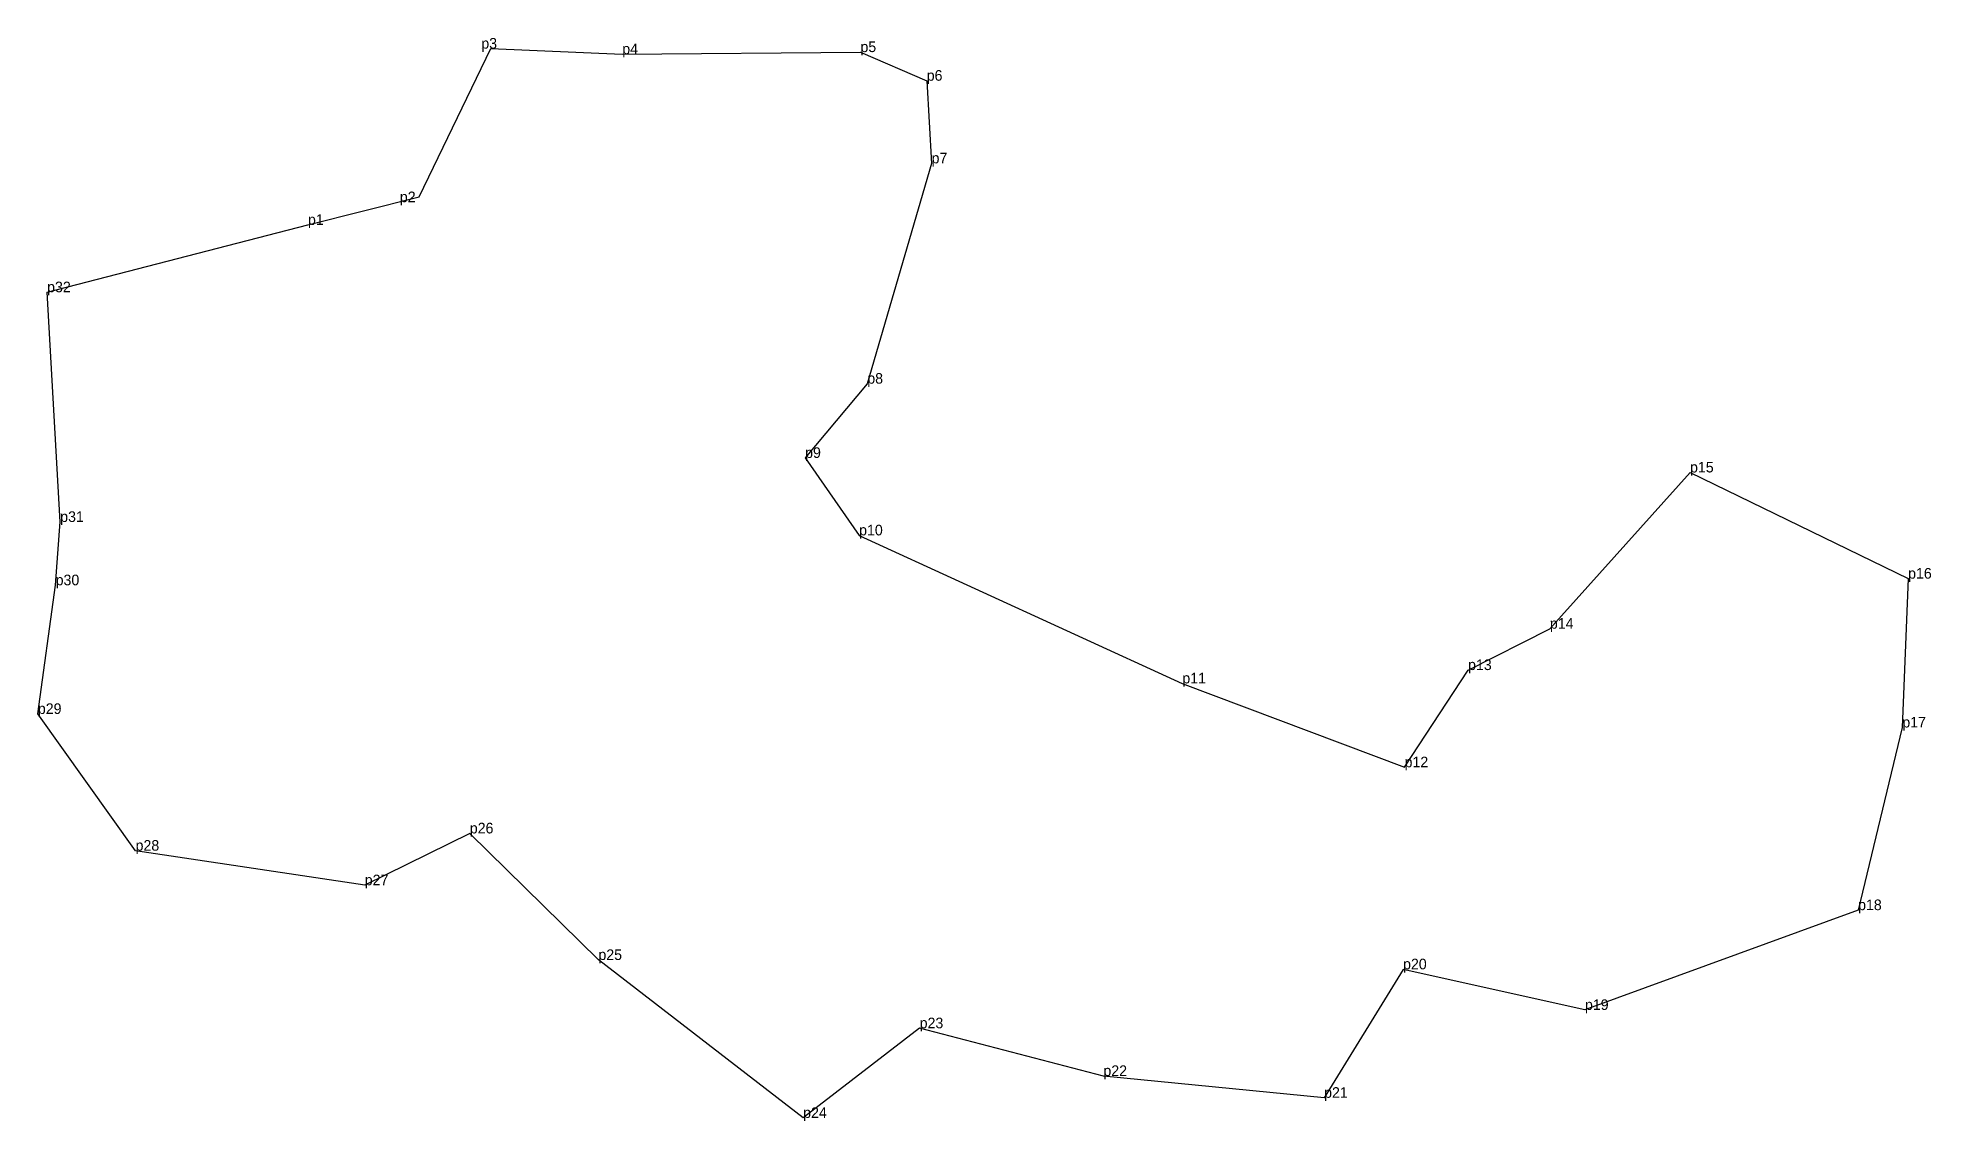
# Model space of a CAD drawing. Extents: x 533903 to 555158, y 1817839 to 1851843.
# Drawn here: x 540853.7 to 541175.2, y 1838562 to 1838745.8 of the extents above; entities that cross this region are included whole.
import ezdxf

# ---------------------------------------------------------------- set-up
doc = ezdxf.new("R2010")
doc.units = 0
for name, color, linetype in [('Level 10', 7, 'Continuous'), ('Level 12', 7, 'Continuous'), ('Level 7', 7, 'Continuous')]:
    doc.layers.add(name, color=color, linetype=linetype)

msp = doc.modelspace()

# ---------------------------------------------------------------- texts
at = {"layer": 'Level 12'}
for s, p in [('p3', (540928.984, 1838743.98)), ('p4', (540952.92, 1838743.046)), ('p5', (540993.36, 1838743.394)), ('p6', (541004.614, 1838738.534)), ('p7', (541005.44, 1838724.51)), ('p2', (540915.155, 1838717.92)), ('p1', (540899.547, 1838714.064)), ('p32', (540855.257, 1838702.636)), ('p8', (540994.524, 1838687.116)), ('p9', (540983.966, 1838674.515)), ('p15', (541134.227, 1838672.052)), ('p31', (540857.479, 1838663.65)), ('p10', (540993.134, 1838661.37)), ('p16', (541171.256, 1838654.029)), ('p30', (540856.707, 1838652.904)), ('p14', (541110.429, 1838645.531)), ('p13', (541096.537, 1838638.513)), ('p11', (541048.016, 1838636.249)), ('p29', (540853.687, 1838631.064)), ('p17', (541170.271, 1838628.766)), ('p12', (541085.755, 1838622.01)), ('p26', (540927.03, 1838610.788)), ('p28', (540870.278, 1838607.854)), ('p27', (540909.188, 1838601.985)), ('p18', (541162.765, 1838597.766)), ('p25', (540948.867, 1838589.304)), ('p20', (541085.496, 1838587.718)), ('p19', (541116.383, 1838580.82)), ('p23', (541003.414, 1838577.715)), ('p22', (541034.614, 1838569.611)), ('p21', (541072.094, 1838565.917)), ('p24', (540983.634, 1838562.501))]:
    msp.add_text(s, height=1.8, dxfattribs=at).set_placement(p)

# ---------------------------------------------------------------- linework, layer by layer
at = {"layer": 'Level 10'}
for p, q in [((540918.446, 1838718.82), (540930.629, 1838743.98)), ((540930.629, 1838743.98), (540952.92, 1838743.046)), ((540952.92, 1838743.046), (540993.36, 1838743.394)), ((540993.36, 1838743.394), (541004.614, 1838738.534)), ((541004.614, 1838738.534), (541005.44, 1838724.51)), ((541005.44, 1838724.51), (540994.524, 1838687.116)), ((540899.547, 1838714.064), (540918.446, 1838718.82)), ((540855.257, 1838702.636), (540899.547, 1838714.064)), ((540857.479, 1838663.65), (540855.257, 1838702.636)), ((540994.524, 1838687.116), (540983.966, 1838674.515)), ((540983.966, 1838674.515), (540993.134, 1838661.37)), ((541110.429, 1838645.531), (541134.227, 1838672.052)), ((541134.227, 1838672.052), (541171.256, 1838654.029)), ((540856.707, 1838652.904), (540857.479, 1838663.65)), ((540993.134, 1838661.37), (541048.016, 1838636.249)), ((540853.687, 1838631.064), (540856.707, 1838652.904)), ((541171.256, 1838654.029), (541170.271, 1838628.766)), ((541096.537, 1838638.513), (541110.429, 1838645.531)), ((541048.016, 1838636.249), (541085.755, 1838622.01)), ((541085.755, 1838622.01), (541096.537, 1838638.513)), ((540870.278, 1838607.854), (540853.687, 1838631.064)), ((541170.271, 1838628.766), (541162.765, 1838597.766)), ((540927.03, 1838610.788), (540909.188, 1838601.985)), ((540948.867, 1838589.304), (540927.03, 1838610.788)), ((540909.188, 1838601.985), (540870.278, 1838607.854)), ((541162.765, 1838597.766), (541116.383, 1838580.82)), ((540983.634, 1838562.501), (540948.867, 1838589.304)), ((541085.496, 1838587.718), (541072.094, 1838565.917)), ((541116.383, 1838580.82), (541085.496, 1838587.718)), ((541003.414, 1838577.715), (540983.634, 1838562.501)), ((541034.614, 1838569.611), (541003.414, 1838577.715)), ((541072.094, 1838565.917), (541034.614, 1838569.611))]:
    msp.add_line(p, q, dxfattribs=at)
at = {"layer": 'Level 7'}
for p, q in [((540928.984, 1838743.98), (540928.984, 1838743.98)), ((540952.92, 1838743.046), (540952.92, 1838743.046)), ((540993.36, 1838743.394), (540993.36, 1838743.394)), ((541004.614, 1838738.534), (541004.614, 1838738.534)), ((541005.44, 1838724.51), (541005.44, 1838724.51)), ((540915.155, 1838717.92), (540915.155, 1838717.92)), ((540899.547, 1838714.064), (540899.547, 1838714.064)), ((540855.257, 1838702.636), (540855.257, 1838702.636)), ((540994.524, 1838687.116), (540994.524, 1838687.116)), ((540983.966, 1838674.515), (540983.966, 1838674.515)), ((541134.227, 1838672.052), (541134.227, 1838672.052)), ((540857.479, 1838663.65), (540857.479, 1838663.65)), ((540993.134, 1838661.37), (540993.134, 1838661.37)), ((540856.707, 1838652.904), (540856.707, 1838652.904)), ((541171.256, 1838654.029), (541171.256, 1838654.029)), ((541110.429, 1838645.531), (541110.429, 1838645.531)), ((541048.016, 1838636.249), (541048.016, 1838636.249)), ((541096.537, 1838638.513), (541096.537, 1838638.513)), ((540853.687, 1838631.064), (540853.687, 1838631.064)), ((541170.271, 1838628.766), (541170.271, 1838628.766)), ((541085.755, 1838622.01), (541085.755, 1838622.01)), ((540927.03, 1838610.788), (540927.03, 1838610.788)), ((540870.278, 1838607.854), (540870.278, 1838607.854)), ((540909.188, 1838601.985), (540909.188, 1838601.985)), ((541162.765, 1838597.766), (541162.765, 1838597.766)), ((540948.867, 1838589.304), (540948.867, 1838589.304)), ((541085.496, 1838587.718), (541085.496, 1838587.718)), ((541116.383, 1838580.82), (541116.383, 1838580.82)), ((541003.414, 1838577.715), (541003.414, 1838577.715)), ((541034.614, 1838569.611), (541034.614, 1838569.611)), ((541072.094, 1838565.917), (541072.094, 1838565.917)), ((540983.634, 1838562.501), (540983.634, 1838562.501))]:
    msp.add_line(p, q, dxfattribs=at)

msp.set_redraw_order([(e.dxf.handle, doc.entitydb.next_handle()) for e in msp.query("TEXT MTEXT ATTDEF DIMENSION ARC_DIMENSION")])  # texts and dimensions are drawn at this point

doc.saveas('drawing.dxf')
